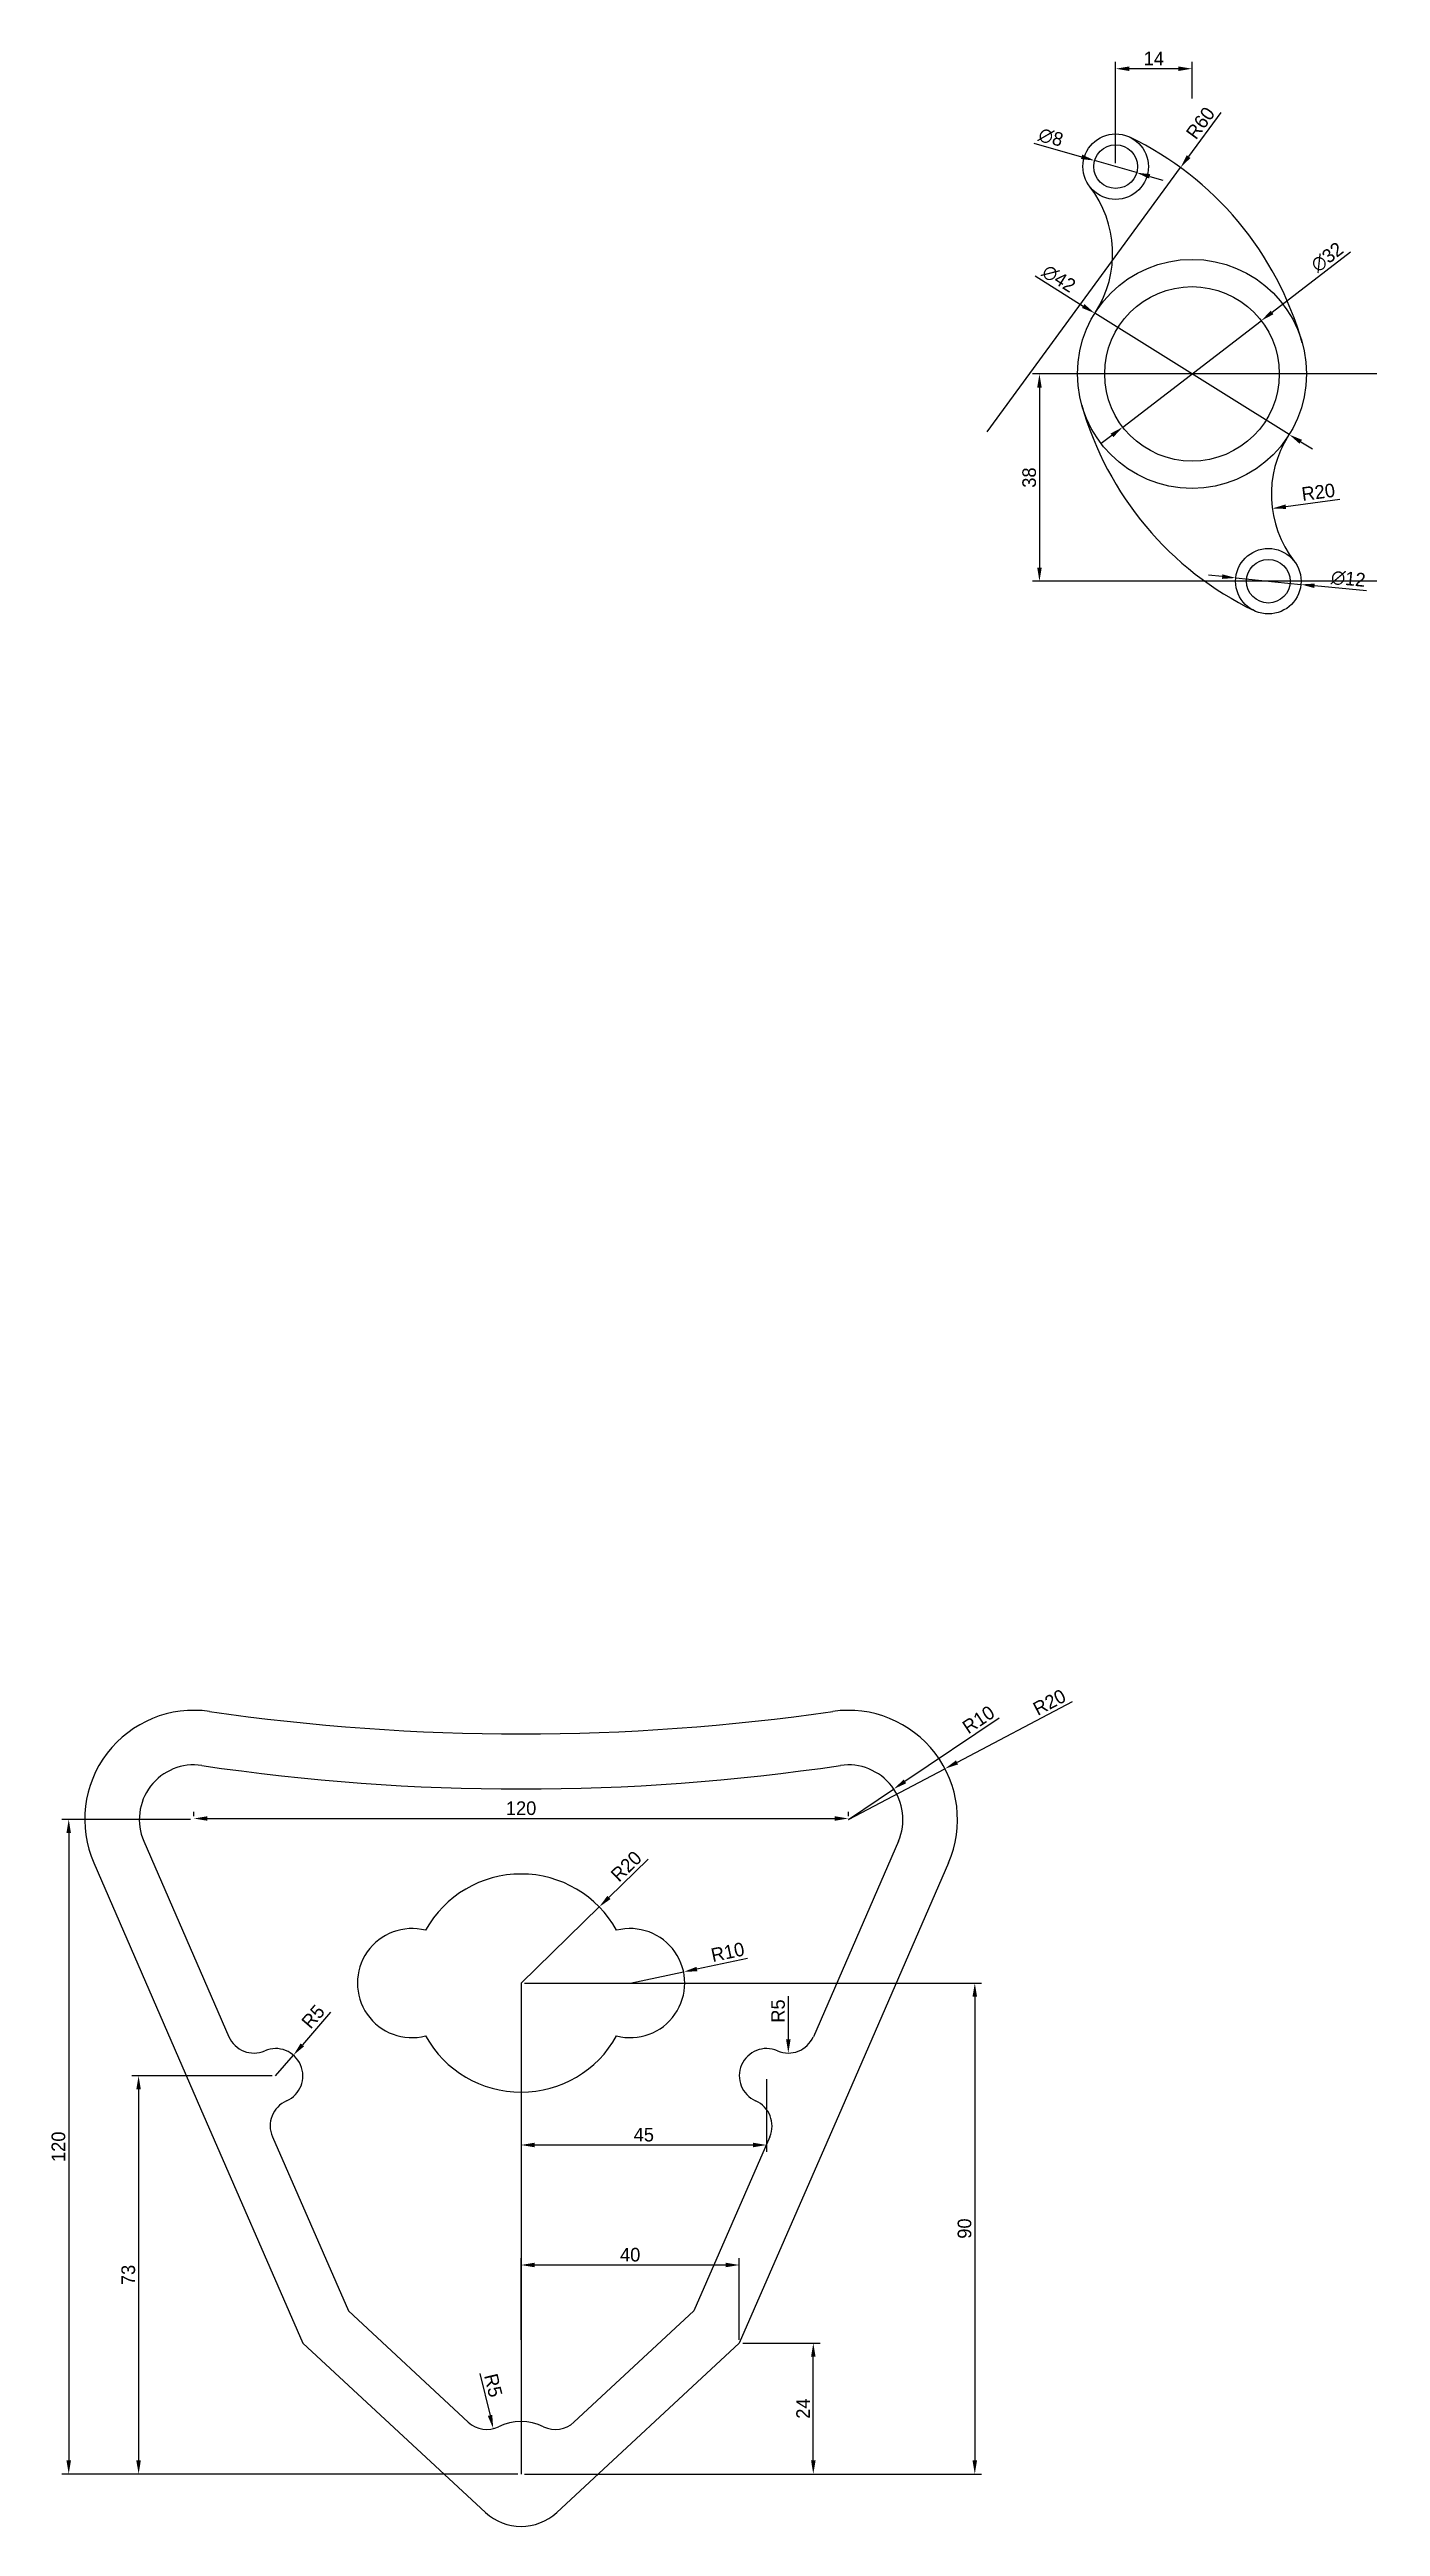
# Model space of a CAD drawing. Header units: millimetres. Extents: x -11614 to -3042, y 13178 to 15416.
# Drawn here: x -5412.2 to -5168.2, y 13752.5 to 14206.6 of the extents above; entities that cross this region are included whole.
import ezdxf

# ---------------------------------------------------------------- set-up
doc = ezdxf.new("R2010")
doc.units = ezdxf.units.MM
doc.header["$LTSCALE"] = 0.5
doc.header["$PDMODE"] = 34
doc.dimstyles.new('ISO-25', dxfattribs={"dimtxt": 2.5, "dimasz": 2.5, "dimexe": 1.25, "dimexo": 0.625, "dimtad": 1, "dimtxsty": 'Standard', "dimcen": 2.5, "dimadec": 0, "dimazin": 0, "dimtfac": 1, "dimtmove": 0, "dimatfit": 3, "dimfxl": 1, "dimarcsym": 0})

msp = doc.modelspace()

# ---------------------------------------------------------------- blocks, each defined once
blk = doc.blocks.new('*D59')
at = {"color": 0, "lineweight": -2, "transparency": 16777216}
for p, q in [((-5231.79, 14189.44), (-5223.04, 14186.93)), ((-5212.95, 14184.03), (-5220.64, 14186.24)), ((-5210.54, 14183.34), (-5208.14, 14182.65))]:
    blk.add_line(p, q, dxfattribs=at)
at = {"color": 0, "transparency": 16777216}
for points in [[(-5222.92, 14187.33), (-5223.15, 14186.53), (-5220.64, 14186.24)], [(-5210.43, 14183.74), (-5210.66, 14182.94), (-5212.95, 14184.03)]]:
    blk.add_solid(points, dxfattribs=at)
at = {"layer": 'Defpoints', "color": 0, "transparency": 16777216}
for p in [(-5220.64, 14186.24), (-5212.95, 14184.03)]:
    blk.add_point(p, dxfattribs=at)
at = {"color": 0, "transparency": 16777216, "insert": (-5228.67, 14190.5), "char_height": 2.5, "attachment_point": 5, "rotation": 343.9606}
blk.add_mtext('∅8', dxfattribs=at)
blk = doc.blocks.new('*D60')
at = {"color": 0, "lineweight": -2, "transparency": 16777216}
for p, q in [((-5197.25, 14109.98), (-5199.74, 14110.23)), ((-5194.76, 14109.73), (-5182.82, 14108.54)), ((-5170.8, 14107.34), (-5180.33, 14108.29))]:
    blk.add_line(p, q, dxfattribs=at)
at = {"color": 0, "transparency": 16777216}
for points in [[(-5197.21, 14110.39), (-5197.29, 14109.56), (-5194.76, 14109.73)], [(-5180.29, 14108.7), (-5180.37, 14107.88), (-5182.82, 14108.54)]]:
    blk.add_solid(points, dxfattribs=at)
at = {"layer": 'Defpoints', "color": 0, "transparency": 16777216}
for p in [(-5194.76, 14109.73), (-5182.82, 14108.54)]:
    blk.add_point(p, dxfattribs=at)
at = {"color": 0, "transparency": 16777216, "insert": (-5174.14, 14109.56), "char_height": 2.5, "attachment_point": 5, "rotation": 354.3032}
blk.add_mtext('∅12', dxfattribs=at)
blk = doc.blocks.new('*D61')
at = {"color": 0, "lineweight": -2, "transparency": 16777216}
for p, q in [((-5173.72, 14169.45), (-5188.12, 14158.4)), ((-5215.48, 14137.39), (-5190.1, 14156.88)), ((-5217.47, 14135.87), (-5219.45, 14134.35))]:
    blk.add_line(p, q, dxfattribs=at)
at = {"color": 0, "transparency": 16777216}
for points in [[(-5188.37, 14158.73), (-5187.86, 14158.07), (-5190.1, 14156.88)], [(-5217.72, 14136.2), (-5217.21, 14135.54), (-5215.48, 14137.39)]]:
    blk.add_solid(points, dxfattribs=at)
at = {"layer": 'Defpoints', "color": 0, "transparency": 16777216}
for p in [(-5190.1, 14156.88), (-5215.48, 14137.39)]:
    blk.add_point(p, dxfattribs=at)
at = {"color": 0, "transparency": 16777216, "insert": (-5178, 14168.53), "char_height": 2.5, "attachment_point": 5, "rotation": 37.5141}
blk.add_mtext('∅32', dxfattribs=at)
blk = doc.blocks.new('*D62')
at = {"color": 0, "lineweight": -2, "transparency": 16777216}
for p, q in [((-5231.56, 14165.09), (-5222.73, 14159.58)), ((-5184.98, 14136.02), (-5220.61, 14158.25)), ((-5182.86, 14134.69), (-5180.73, 14133.37))]:
    blk.add_line(p, q, dxfattribs=at)
at = {"color": 0, "transparency": 16777216}
for points in [[(-5222.51, 14159.93), (-5222.95, 14159.22), (-5220.61, 14158.25)], [(-5182.63, 14135.05), (-5183.08, 14134.34), (-5184.98, 14136.02)]]:
    blk.add_solid(points, dxfattribs=at)
at = {"layer": 'Defpoints', "color": 0, "transparency": 16777216}
for p in [(-5220.61, 14158.25), (-5184.98, 14136.02)]:
    blk.add_point(p, dxfattribs=at)
at = {"color": 0, "transparency": 16777216, "insert": (-5227.21, 14164.59), "char_height": 2.5, "attachment_point": 5, "rotation": 328.032}
blk.add_mtext('∅42', dxfattribs=at)
blk = doc.blocks.new('*D63')
at = {"color": 0, "lineweight": -2, "transparency": 16777216}
for p, q in [((-5197.51, 14195.04), (-5203.42, 14186.97)), ((-5240.32, 14136.53), (-5204.89, 14184.95))]:
    blk.add_line(p, q, dxfattribs=at)
at = {"color": 0, "transparency": 16777216}
blk.add_solid([(-5203.75, 14187.22), (-5203.08, 14186.72), (-5204.89, 14184.95)], dxfattribs=at)
at = {"layer": 'Defpoints', "color": 0, "transparency": 16777216}
for p in [(-5204.89, 14184.95), (-5240.32, 14136.53)]:
    blk.add_point(p, dxfattribs=at)
at = {"color": 0, "transparency": 16777216, "insert": (-5201.24, 14193.12), "char_height": 2.5, "attachment_point": 5, "rotation": 53.8067}
blk.add_mtext('R60', dxfattribs=at)
blk = doc.blocks.new('*D64')
at = {"color": 0, "lineweight": -2, "transparency": 16777216}
blk.add_line((-5175.68, 14124.09), (-5185.59, 14122.79), dxfattribs=at)
at = {"color": 0, "transparency": 16777216}
blk.add_solid([(-5185.65, 14123.2), (-5185.54, 14122.38), (-5188.07, 14122.47)], dxfattribs=at)
at = {"layer": 'Defpoints', "color": 0, "transparency": 16777216}
for p in [(-5188.07, 14122.47), (-5168.24, 14125.06)]:
    blk.add_point(p, dxfattribs=at)
at = {"color": 0, "transparency": 16777216, "insert": (-5179.64, 14125.46), "char_height": 2.5, "attachment_point": 5, "rotation": 7.4549}
blk.add_mtext('R20', dxfattribs=at)
blk = doc.blocks.new('*D65')
at = {"color": 0, "lineweight": -2, "transparency": 16777216}
for p, q in [((-5168.93, 14147.13), (-5232.01, 14147.13)), ((-5230.76, 14144.63), (-5230.76, 14111.63)), ((-5168.93, 14109.13), (-5232.01, 14109.13))]:
    blk.add_line(p, q, dxfattribs=at)
at = {"color": 0, "transparency": 16777216}
for points in [[(-5231.17, 14144.63), (-5230.34, 14144.63), (-5230.76, 14147.13)], [(-5231.17, 14111.63), (-5230.34, 14111.63), (-5230.76, 14109.13)]]:
    blk.add_solid(points, dxfattribs=at)
at = {"layer": 'Defpoints', "color": 0, "transparency": 16777216}
for p in [(-5168.3, 14147.13), (-5230.76, 14109.13), (-5168.3, 14109.13)]:
    blk.add_point(p, dxfattribs=at)
at = {"color": 0, "transparency": 16777216, "insert": (-5232.63, 14128.13), "char_height": 2.5, "attachment_point": 5, "rotation": 90}
blk.add_mtext('38', dxfattribs=at)
blk = doc.blocks.new('*D66')
at = {"color": 0, "lineweight": -2, "transparency": 16777216}
for p, q in [((-5216.79, 14185.76), (-5216.79, 14204.33)), ((-5202.79, 14197.61), (-5202.79, 14204.33)), ((-5205.29, 14203.08), (-5214.29, 14203.08))]:
    blk.add_line(p, q, dxfattribs=at)
at = {"color": 0, "transparency": 16777216}
for points in [[(-5214.29, 14203.5), (-5214.29, 14202.67), (-5216.79, 14203.08)], [(-5205.29, 14203.5), (-5205.29, 14202.67), (-5202.79, 14203.08)]]:
    blk.add_solid(points, dxfattribs=at)
at = {"layer": 'Defpoints', "color": 0, "transparency": 16777216}
for p in [(-5216.79, 14203.08), (-5202.79, 14196.98), (-5216.79, 14185.13)]:
    blk.add_point(p, dxfattribs=at)
at = {"color": 0, "transparency": 16777216, "insert": (-5209.79, 14204.96), "char_height": 2.5, "attachment_point": 5}
blk.add_mtext('14', dxfattribs=at)
blk = doc.blocks.new('*D184')
at = {"color": 0, "linetype": 'Continuous', "lineweight": -2, "transparency": 16777216}
for p, q in [((-5385.79, 13882.76), (-5385.79, 13883.56)), ((-5383.29, 13882.31), (-5268.29, 13882.31)), ((-5265.79, 13882.76), (-5265.79, 13883.56))]:
    blk.add_line(p, q, dxfattribs=at)
at = {"color": 0, "linetype": 'Continuous', "transparency": 16777216}
for points in [[(-5383.29, 13882.73), (-5383.29, 13881.9), (-5385.79, 13882.31)], [(-5268.29, 13882.73), (-5268.29, 13881.9), (-5265.79, 13882.31)]]:
    blk.add_solid(points, dxfattribs=at)
at = {"layer": 'Defpoints', "color": 0, "linetype": 'Continuous', "transparency": 16777216}
for p in [(-5385.79, 13882.14), (-5265.79, 13882.31), (-5265.79, 13882.14)]:
    blk.add_point(p, dxfattribs=at)
at = {"color": 0, "linetype": 'Continuous', "transparency": 16777216, "insert": (-5325.79, 13884.19), "char_height": 2.5, "attachment_point": 5}
blk.add_mtext('120', dxfattribs=at)
blk = doc.blocks.new('*D185')
at = {"color": 0, "linetype": 'Continuous', "lineweight": -2, "transparency": 16777216}
for p, q in [((-5386.41, 13882.14), (-5409.97, 13882.14)), ((-5408.72, 13879.64), (-5408.72, 13764.64)), ((-5326.41, 13762.14), (-5409.97, 13762.14))]:
    blk.add_line(p, q, dxfattribs=at)
at = {"color": 0, "linetype": 'Continuous', "transparency": 16777216}
for points in [[(-5409.14, 13879.64), (-5408.31, 13879.64), (-5408.72, 13882.14)], [(-5409.14, 13764.64), (-5408.31, 13764.64), (-5408.72, 13762.14)]]:
    blk.add_solid(points, dxfattribs=at)
at = {"layer": 'Defpoints', "color": 0, "linetype": 'Continuous', "transparency": 16777216}
for p in [(-5385.79, 13882.14), (-5408.72, 13762.14), (-5325.79, 13762.14)]:
    blk.add_point(p, dxfattribs=at)
at = {"color": 0, "linetype": 'Continuous', "transparency": 16777216, "insert": (-5410.6, 13822.14), "char_height": 2.5, "attachment_point": 5, "rotation": 90}
blk.add_mtext('120', dxfattribs=at)
blk = doc.blocks.new('*D186')
at = {"color": 0, "linetype": 'Continuous', "lineweight": -2, "transparency": 16777216}
for p, q in [((-5371.41, 13835.14), (-5397.16, 13835.14)), ((-5395.91, 13832.64), (-5395.91, 13764.64)), ((-5326.41, 13762.14), (-5397.16, 13762.14))]:
    blk.add_line(p, q, dxfattribs=at)
at = {"color": 0, "linetype": 'Continuous', "transparency": 16777216}
for points in [[(-5396.33, 13832.64), (-5395.5, 13832.64), (-5395.91, 13835.14)], [(-5396.33, 13764.64), (-5395.5, 13764.64), (-5395.91, 13762.14)]]:
    blk.add_solid(points, dxfattribs=at)
at = {"layer": 'Defpoints', "color": 0, "linetype": 'Continuous', "transparency": 16777216}
for p in [(-5370.79, 13835.14), (-5395.91, 13762.14), (-5325.79, 13762.14)]:
    blk.add_point(p, dxfattribs=at)
at = {"color": 0, "linetype": 'Continuous', "transparency": 16777216, "insert": (-5397.79, 13798.64), "char_height": 2.5, "attachment_point": 5, "rotation": 90}
blk.add_mtext('73', dxfattribs=at)
blk = doc.blocks.new('*D187')
at = {"color": 0, "linetype": 'Continuous', "lineweight": -2, "transparency": 16777216}
for p, q in [((-5285.16, 13786.14), (-5270.97, 13786.14)), ((-5272.22, 13764.64), (-5272.22, 13783.64)), ((-5325.16, 13762.14), (-5270.97, 13762.14))]:
    blk.add_line(p, q, dxfattribs=at)
at = {"color": 0, "linetype": 'Continuous', "transparency": 16777216}
for points in [[(-5272.63, 13783.64), (-5271.8, 13783.64), (-5272.22, 13786.14)], [(-5272.63, 13764.64), (-5271.8, 13764.64), (-5272.22, 13762.14)]]:
    blk.add_solid(points, dxfattribs=at)
at = {"layer": 'Defpoints', "color": 0, "linetype": 'Continuous', "transparency": 16777216}
for p in [(-5285.79, 13786.14), (-5272.22, 13786.14), (-5325.79, 13762.14)]:
    blk.add_point(p, dxfattribs=at)
at = {"color": 0, "linetype": 'Continuous', "transparency": 16777216, "insert": (-5274.09, 13774.14), "char_height": 2.5, "attachment_point": 5, "rotation": 90}
blk.add_mtext('24', dxfattribs=at)
blk = doc.blocks.new('*D188')
at = {"color": 0, "linetype": 'Continuous', "lineweight": -2, "transparency": 16777216}
for p, q in [((-5325.79, 13786.76), (-5325.79, 13801.71)), ((-5288.29, 13800.46), (-5323.29, 13800.46)), ((-5285.79, 13786.76), (-5285.79, 13801.71))]:
    blk.add_line(p, q, dxfattribs=at)
at = {"color": 0, "linetype": 'Continuous', "transparency": 16777216}
for points in [[(-5323.29, 13800.88), (-5323.29, 13800.05), (-5325.79, 13800.46)], [(-5288.29, 13800.88), (-5288.29, 13800.05), (-5285.79, 13800.46)]]:
    blk.add_solid(points, dxfattribs=at)
at = {"layer": 'Defpoints', "color": 0, "linetype": 'Continuous', "transparency": 16777216}
for p in [(-5325.79, 13800.46), (-5325.79, 13786.14), (-5285.79, 13786.14)]:
    blk.add_point(p, dxfattribs=at)
at = {"color": 0, "linetype": 'Continuous', "transparency": 16777216, "insert": (-5305.79, 13802.34), "char_height": 2.5, "attachment_point": 5}
blk.add_mtext('40', dxfattribs=at)
blk = doc.blocks.new('*D189')
at = {"color": 0, "linetype": 'Continuous', "lineweight": -2, "transparency": 16777216}
for p, q in [((-5325.79, 13834.51), (-5325.79, 13821.21)), ((-5280.79, 13834.51), (-5280.79, 13821.21)), ((-5283.29, 13822.46), (-5323.29, 13822.46))]:
    blk.add_line(p, q, dxfattribs=at)
at = {"color": 0, "linetype": 'Continuous', "transparency": 16777216}
for points in [[(-5323.29, 13822.88), (-5323.29, 13822.04), (-5325.79, 13822.46)], [(-5283.29, 13822.88), (-5283.29, 13822.04), (-5280.79, 13822.46)]]:
    blk.add_solid(points, dxfattribs=at)
at = {"layer": 'Defpoints', "color": 0, "linetype": 'Continuous', "transparency": 16777216}
for p in [(-5325.79, 13835.14), (-5280.79, 13835.14), (-5325.79, 13822.46)]:
    blk.add_point(p, dxfattribs=at)
at = {"color": 0, "linetype": 'Continuous', "transparency": 16777216, "insert": (-5303.29, 13824.34), "char_height": 2.5, "attachment_point": 5}
blk.add_mtext('45', dxfattribs=at)
blk = doc.blocks.new('*D190')
at = {"color": 0, "linetype": 'Continuous', "lineweight": -2, "transparency": 16777216}
for p, q in [((-5302.52, 13874.83), (-5309.68, 13867.85)), ((-5325.79, 13852.14), (-5311.47, 13866.1))]:
    blk.add_line(p, q, dxfattribs=at)
at = {"color": 0, "linetype": 'Continuous', "transparency": 16777216}
blk.add_solid([(-5309.97, 13868.14), (-5309.38, 13867.55), (-5311.47, 13866.1)], dxfattribs=at)
at = {"layer": 'Defpoints', "color": 0, "linetype": 'Continuous', "transparency": 16777216}
for p in [(-5311.47, 13866.1), (-5325.79, 13852.14)]:
    blk.add_point(p, dxfattribs=at)
at = {"color": 0, "linetype": 'Continuous', "transparency": 16777216, "insert": (-5306.51, 13873.55), "char_height": 2.5, "attachment_point": 5, "rotation": 44.2709}
blk.add_mtext('R20', dxfattribs=at)
blk = doc.blocks.new('*D191')
at = {"color": 0, "linetype": 'Continuous', "lineweight": -2, "transparency": 16777216}
for p, q in [((-5305.79, 13852.14), (-5296, 13854.2)), ((-5284.27, 13856.67), (-5293.55, 13854.71))]:
    blk.add_line(p, q, dxfattribs=at)
at = {"color": 0, "linetype": 'Continuous', "transparency": 16777216}
blk.add_solid([(-5293.64, 13855.12), (-5293.47, 13854.31), (-5296, 13854.2)], dxfattribs=at)
at = {"layer": 'Defpoints', "color": 0, "linetype": 'Continuous', "transparency": 16777216}
for p in [(-5296, 13854.2), (-5305.79, 13852.14)]:
    blk.add_point(p, dxfattribs=at)
at = {"color": 0, "linetype": 'Continuous', "transparency": 16777216, "insert": (-5287.91, 13857.82), "char_height": 2.5, "attachment_point": 5, "rotation": 11.8794}
blk.add_mtext('R10', dxfattribs=at)
blk = doc.blocks.new('*D192')
at = {"color": 0, "linetype": 'Continuous', "lineweight": -2, "transparency": 16777216}
for p, q in [((-5238.12, 13900.73), (-5255.41, 13889.11)), ((-5265.79, 13882.14), (-5257.49, 13887.72))]:
    blk.add_line(p, q, dxfattribs=at)
at = {"color": 0, "linetype": 'Continuous', "transparency": 16777216}
blk.add_solid([(-5255.64, 13889.46), (-5255.18, 13888.77), (-5257.49, 13887.72)], dxfattribs=at)
at = {"layer": 'Defpoints', "color": 0, "linetype": 'Continuous', "transparency": 16777216}
for p in [(-5257.49, 13887.72), (-5265.79, 13882.14)]:
    blk.add_point(p, dxfattribs=at)
at = {"color": 0, "linetype": 'Continuous', "transparency": 16777216, "insert": (-5241.93, 13900.43), "char_height": 2.5, "attachment_point": 5, "rotation": 33.8991}
blk.add_mtext('R10', dxfattribs=at)
blk = doc.blocks.new('*D193')
at = {"color": 0, "linetype": 'Continuous', "lineweight": -2, "transparency": 16777216}
for p, q in [((-5224.73, 13903.7), (-5245.87, 13892.6)), ((-5265.79, 13882.14), (-5248.08, 13891.44))]:
    blk.add_line(p, q, dxfattribs=at)
at = {"color": 0, "linetype": 'Continuous', "transparency": 16777216}
blk.add_solid([(-5246.06, 13892.97), (-5245.67, 13892.23), (-5248.08, 13891.44)], dxfattribs=at)
at = {"layer": 'Defpoints', "color": 0, "linetype": 'Continuous', "transparency": 16777216}
for p in [(-5248.08, 13891.44), (-5265.79, 13882.14)]:
    blk.add_point(p, dxfattribs=at)
at = {"color": 0, "linetype": 'Continuous', "transparency": 16777216, "insert": (-5228.93, 13903.61), "char_height": 2.5, "attachment_point": 5, "rotation": 27.7053}
blk.add_mtext('R20', dxfattribs=at)
blk = doc.blocks.new('*D194')
at = {"color": 0, "linetype": 'Continuous', "lineweight": -2, "transparency": 16777216}
blk.add_line((-5276.8, 13849.73), (-5276.8, 13841.81), dxfattribs=at)
at = {"color": 0, "linetype": 'Continuous', "transparency": 16777216}
blk.add_solid([(-5277.21, 13841.81), (-5276.38, 13841.81), (-5276.8, 13839.31)], dxfattribs=at)
at = {"layer": 'Defpoints', "color": 0, "linetype": 'Continuous', "transparency": 16777216}
for p in [(-5276.8, 13844.31), (-5276.8, 13839.31)]:
    blk.add_point(p, dxfattribs=at)
at = {"color": 0, "linetype": 'Continuous', "transparency": 16777216, "insert": (-5278.67, 13847.02), "char_height": 2.5, "attachment_point": 5, "rotation": 90}
blk.add_mtext('R5', dxfattribs=at)
blk = doc.blocks.new('*D195')
at = {"color": 0, "linetype": 'Continuous', "lineweight": -2, "transparency": 16777216}
blk.add_line((-5333.35, 13780.59), (-5331.48, 13772.9), dxfattribs=at)
at = {"color": 0, "linetype": 'Continuous', "transparency": 16777216}
blk.add_solid([(-5331.08, 13772.99), (-5331.89, 13772.8), (-5330.89, 13770.47)], dxfattribs=at)
at = {"layer": 'Defpoints', "color": 0, "linetype": 'Continuous', "transparency": 16777216}
for p in [(-5332.07, 13775.33), (-5330.89, 13770.47)]:
    blk.add_point(p, dxfattribs=at)
at = {"color": 0, "linetype": 'Continuous', "transparency": 16777216, "insert": (-5330.89, 13778.4), "char_height": 2.5, "attachment_point": 5, "rotation": 283.6612}
blk.add_mtext('R5', dxfattribs=at)
blk = doc.blocks.new('*D196')
at = {"color": 0, "linetype": 'Continuous', "lineweight": -2, "transparency": 16777216}
for p, q in [((-5360.72, 13846.82), (-5365.89, 13840.82)), ((-5370.79, 13835.14), (-5367.52, 13838.93))]:
    blk.add_line(p, q, dxfattribs=at)
at = {"color": 0, "linetype": 'Continuous', "transparency": 16777216}
blk.add_solid([(-5366.21, 13841.09), (-5365.57, 13840.55), (-5367.52, 13838.93)], dxfattribs=at)
at = {"layer": 'Defpoints', "color": 0, "linetype": 'Continuous', "transparency": 16777216}
for p in [(-5367.52, 13838.93), (-5370.79, 13835.14)]:
    blk.add_point(p, dxfattribs=at)
at = {"color": 0, "linetype": 'Continuous', "transparency": 16777216, "insert": (-5363.91, 13845.99), "char_height": 2.5, "attachment_point": 5, "rotation": 49.2441}
blk.add_mtext('R5', dxfattribs=at)
blk = doc.blocks.new('*D197')
at = {"color": 0, "linetype": 'Continuous', "lineweight": -2, "transparency": 16777216}
for p, q in [((-5325.16, 13852.14), (-5241.36, 13852.14)), ((-5242.61, 13849.64), (-5242.61, 13764.64)), ((-5325.16, 13762.14), (-5241.36, 13762.14))]:
    blk.add_line(p, q, dxfattribs=at)
at = {"color": 0, "linetype": 'Continuous', "transparency": 16777216}
for points in [[(-5243.03, 13849.64), (-5242.2, 13849.64), (-5242.61, 13852.14)], [(-5243.03, 13764.64), (-5242.2, 13764.64), (-5242.61, 13762.14)]]:
    blk.add_solid(points, dxfattribs=at)
at = {"layer": 'Defpoints', "color": 0, "linetype": 'Continuous', "transparency": 16777216}
for p in [(-5325.79, 13852.14), (-5325.79, 13762.14), (-5242.61, 13762.14)]:
    blk.add_point(p, dxfattribs=at)
at = {"color": 0, "linetype": 'Continuous', "transparency": 16777216, "insert": (-5244.49, 13807.14), "char_height": 2.5, "attachment_point": 5, "rotation": 90}
blk.add_mtext('90', dxfattribs=at)

# ---------------------------------------------------------------- dimensions: what is measured, and where the dimension line sits
at = {"linetype": 'Continuous'}
dim = msp.add_linear_dim(base=(-5216.791, 14203.082), p1=(-5202.791, 14196.981), p2=(-5216.791, 14185.134), dimstyle='ISO-25')
dim.commit()
dim.dimension.update_dxf_attribs({"geometry": '*D66', "text_midpoint": (-5209.791, 14204.957)})
dim = msp.add_radius_dim(center=(-5240.322, 14136.53), mpoint=(-5204.892, 14184.952), dimstyle='ISO-25')
dim.commit()
dim.dimension.update_dxf_attribs({"geometry": '*D63', "text_midpoint": (-5201.238, 14193.121)})
for p1, p2, picture, middle in [((-5212.947, 14184.028), (-5220.636, 14186.239), '*D59', (-5229.185, 14188.697)), ((-5215.483, 14137.39), (-5190.1, 14156.877), '*D61', (-5176.862, 14167.04))]:
    dim = msp.add_diameter_dim_2p(p1=p1, p2=p2, dimstyle='ISO-25')
    dim.commit()
    dim.dimension.update_dxf_attribs({"geometry": picture, "text_midpoint": middle, "dimtype": 163})
for p1, p2, picture, middle in [((-5184.976, 14136.015), (-5220.607, 14158.252), '*D62', (-5227.214, 14164.586)), ((-5194.762, 14109.729), (-5182.821, 14108.538), '*D60', (-5174.135, 14109.556))]:
    dim = msp.add_diameter_dim_2p(p1=p1, p2=p2, dimstyle='ISO-25')
    dim.commit()
    dim.dimension.update_dxf_attribs({"geometry": picture, "text_midpoint": middle})
dim = msp.add_linear_dim(base=(-5230.755, 14109.134), p1=(-5168.305, 14147.134), p2=(-5168.305, 14109.134), angle=90, dimstyle='ISO-25')
dim.commit()
dim.dimension.update_dxf_attribs({"geometry": '*D65', "text_midpoint": (-5232.63, 14128.134)})
dim = msp.add_radius_dim(center=(-5168.24, 14125.06), mpoint=(-5188.071, 14122.465), dimstyle='ISO-25')
dim.commit()
dim.dimension.update_dxf_attribs({"geometry": '*D64', "text_midpoint": (-5179.395, 14123.601), "dimtype": 164})
for center, mpoint, picture, middle in [((-5265.787, 13882.14), (-5248.08, 13891.438), '*D193', (-5228.054, 13901.954)), ((-5265.787, 13882.14), (-5257.487, 13887.717), '*D192', (-5240.889, 13898.87)), ((-5305.787, 13852.14), (-5296.001, 13854.198), '*D191', (-5287.528, 13855.981)), ((-5276.797, 13844.309), (-5276.797, 13839.309), '*D194', (-5276.797, 13847.018)), ((-5332.072, 13775.326), (-5330.891, 13770.467), '*D195', (-5332.712, 13777.957))]:
    dim = msp.add_radius_dim(center=center, mpoint=mpoint, dimstyle='ISO-25', dxfattribs=at)
    dim.commit()
    dim.dimension.update_dxf_attribs({"geometry": picture, "text_midpoint": middle, "dimtype": 164})
for base, p1, p2, picture, middle in [((-5265.787, 13882.313), (-5385.787, 13882.14), (-5265.787, 13882.14), '*D184', (-5325.787, 13884.188)), ((-5325.787, 13822.461), (-5280.787, 13835.14), (-5325.787, 13835.14), '*D189', (-5303.287, 13824.336)), ((-5325.787, 13800.462), (-5285.787, 13786.14), (-5325.787, 13786.14), '*D188', (-5305.787, 13802.337))]:
    dim = msp.add_linear_dim(base=base, p1=p1, p2=p2, dimstyle='ISO-25', dxfattribs=at)
    dim.commit()
    dim.dimension.update_dxf_attribs({"geometry": picture, "text_midpoint": middle})
for base, p1, p2, picture, middle in [((-5408.723, 13762.14), (-5385.787, 13882.14), (-5325.787, 13762.14), '*D185', (-5410.598, 13822.14)), ((-5242.613, 13762.14), (-5325.787, 13852.14), (-5325.787, 13762.14), '*D197', (-5244.488, 13807.14)), ((-5395.913, 13762.14), (-5370.787, 13835.14), (-5325.787, 13762.14), '*D186', (-5397.788, 13798.64)), ((-5272.216, 13786.14), (-5325.787, 13762.14), (-5285.787, 13786.14), '*D187', (-5274.091, 13774.14))]:
    dim = msp.add_linear_dim(base=base, p1=p1, p2=p2, angle=90, dimstyle='ISO-25', dxfattribs=at)
    dim.commit()
    dim.dimension.update_dxf_attribs({"geometry": picture, "text_midpoint": middle})
for center, mpoint, picture, middle in [((-5325.787, 13852.14), (-5311.466, 13866.101), '*D190', (-5306.509, 13873.551)), ((-5370.787, 13835.14), (-5367.523, 13838.927), '*D196', (-5363.911, 13845.99))]:
    dim = msp.add_radius_dim(center=center, mpoint=mpoint, dimstyle='ISO-25', dxfattribs=at)
    dim.commit()
    dim.dimension.update_dxf_attribs({"geometry": picture, "text_midpoint": middle})

# ---------------------------------------------------------------- linework, layer by layer
at = {"linetype": 'Continuous'}
for p, q in [((-5394.956, 13878.149), (-5379.362, 13842.314)), ((-5256.617, 13878.149), (-5272.212, 13842.314)), ((-5404.126, 13874.159), (-5384.551, 13829.177)), ((-5247.448, 13874.159), (-5267.002, 13829.226)), ((-5325.787, 13852.14), (-5325.787, 13762.14)), ((-5384.551, 13829.177), (-5365.787, 13786.14)), ((-5267.002, 13829.226), (-5285.787, 13786.14)), ((-5371.374, 13823.975), (-5357.455, 13792.051)), ((-5280.201, 13823.975), (-5294.119, 13792.051)), ((-5357.455, 13792.051), (-5335.472, 13771.66)), ((-5294.119, 13792.051), (-5316.101, 13771.66)), ((-5365.787, 13786.14), (-5332.32, 13755.096)), ((-5285.787, 13786.14), (-5319.253, 13755.096))]:
    msp.add_line(p, q, dxfattribs=at)
for centre, radius in [((-5216.791, 14185.134), 6), ((-5216.791, 14185.134), 4), ((-5202.791, 14147.134), 21), ((-5202.791, 14147.134), 16), ((-5188.791, 14109.134), 6), ((-5188.791, 14109.134), 4)]:
    msp.add_circle(centre, radius)
for centre, radius, start, end in [((-5240.322, 14136.53), 60, 15.77641, 64.16654), ((-5237.342, 14169.207), 20, 327.42698, 37.77513), ((-5165.261, 14157.737), 60, 195.77641, 244.16654), ((-5168.24, 14125.06), 20, 147.42698, 217.77513)]:
    msp.add_arc(centre, radius, start, end)
for centre, radius, start, end in [((-5385.787, 13882.14), 20, 81.78679, 203.51722), ((-5325.787, 14297.832), 400, 261.78679, 278.21321), ((-5265.787, 13882.14), 20, 336.48213, 98.21321), ((-5385.787, 13882.14), 10, 81.58503, 203.51722), ((-5325.787, 14287.726), 400, 261.58503, 278.41497), ((-5265.787, 13882.14), 10, 336.48213, 98.41497), ((-5325.787, 13852.14), 20, 28.95502, 151.04498), ((-5345.787, 13852.14), 10, 75.52249, 284.47751), ((-5305.787, 13852.14), 10, 255.52249, 104.47751), ((-5374.777, 13844.309), 5, 203.51722, 293.51688), ((-5370.787, 13835.14), 5, 293.55726, 113.51688), ((-5325.787, 13852.14), 20, 208.95502, 331.04498), ((-5280.787, 13835.14), 5, 66.48565, 246.44008), ((-5276.797, 13844.309), 5, 246.48565, 336.48213), ((-5366.79, 13825.973), 5, 113.55726, 203.5568), ((-5284.784, 13825.973), 5, 336.44392, 66.44008), ((-5332.072, 13775.326), 5, 227.1509, 295.4857), ((-5325.787, 13762.14), 9.607, 64.5143, 115.4857), ((-5319.502, 13775.326), 5, 244.5143, 312.8491), ((-5325.787, 13762.14), 9.607, 227.1509, 312.8491)]:
    msp.add_arc(centre, radius, start, end, dxfattribs=at)

msp.set_redraw_order([(e.dxf.handle, doc.entitydb.next_handle()) for e in msp.query("TEXT MTEXT ATTDEF DIMENSION ARC_DIMENSION")])  # texts and dimensions are drawn at this point

doc.saveas('drawing.dxf')
